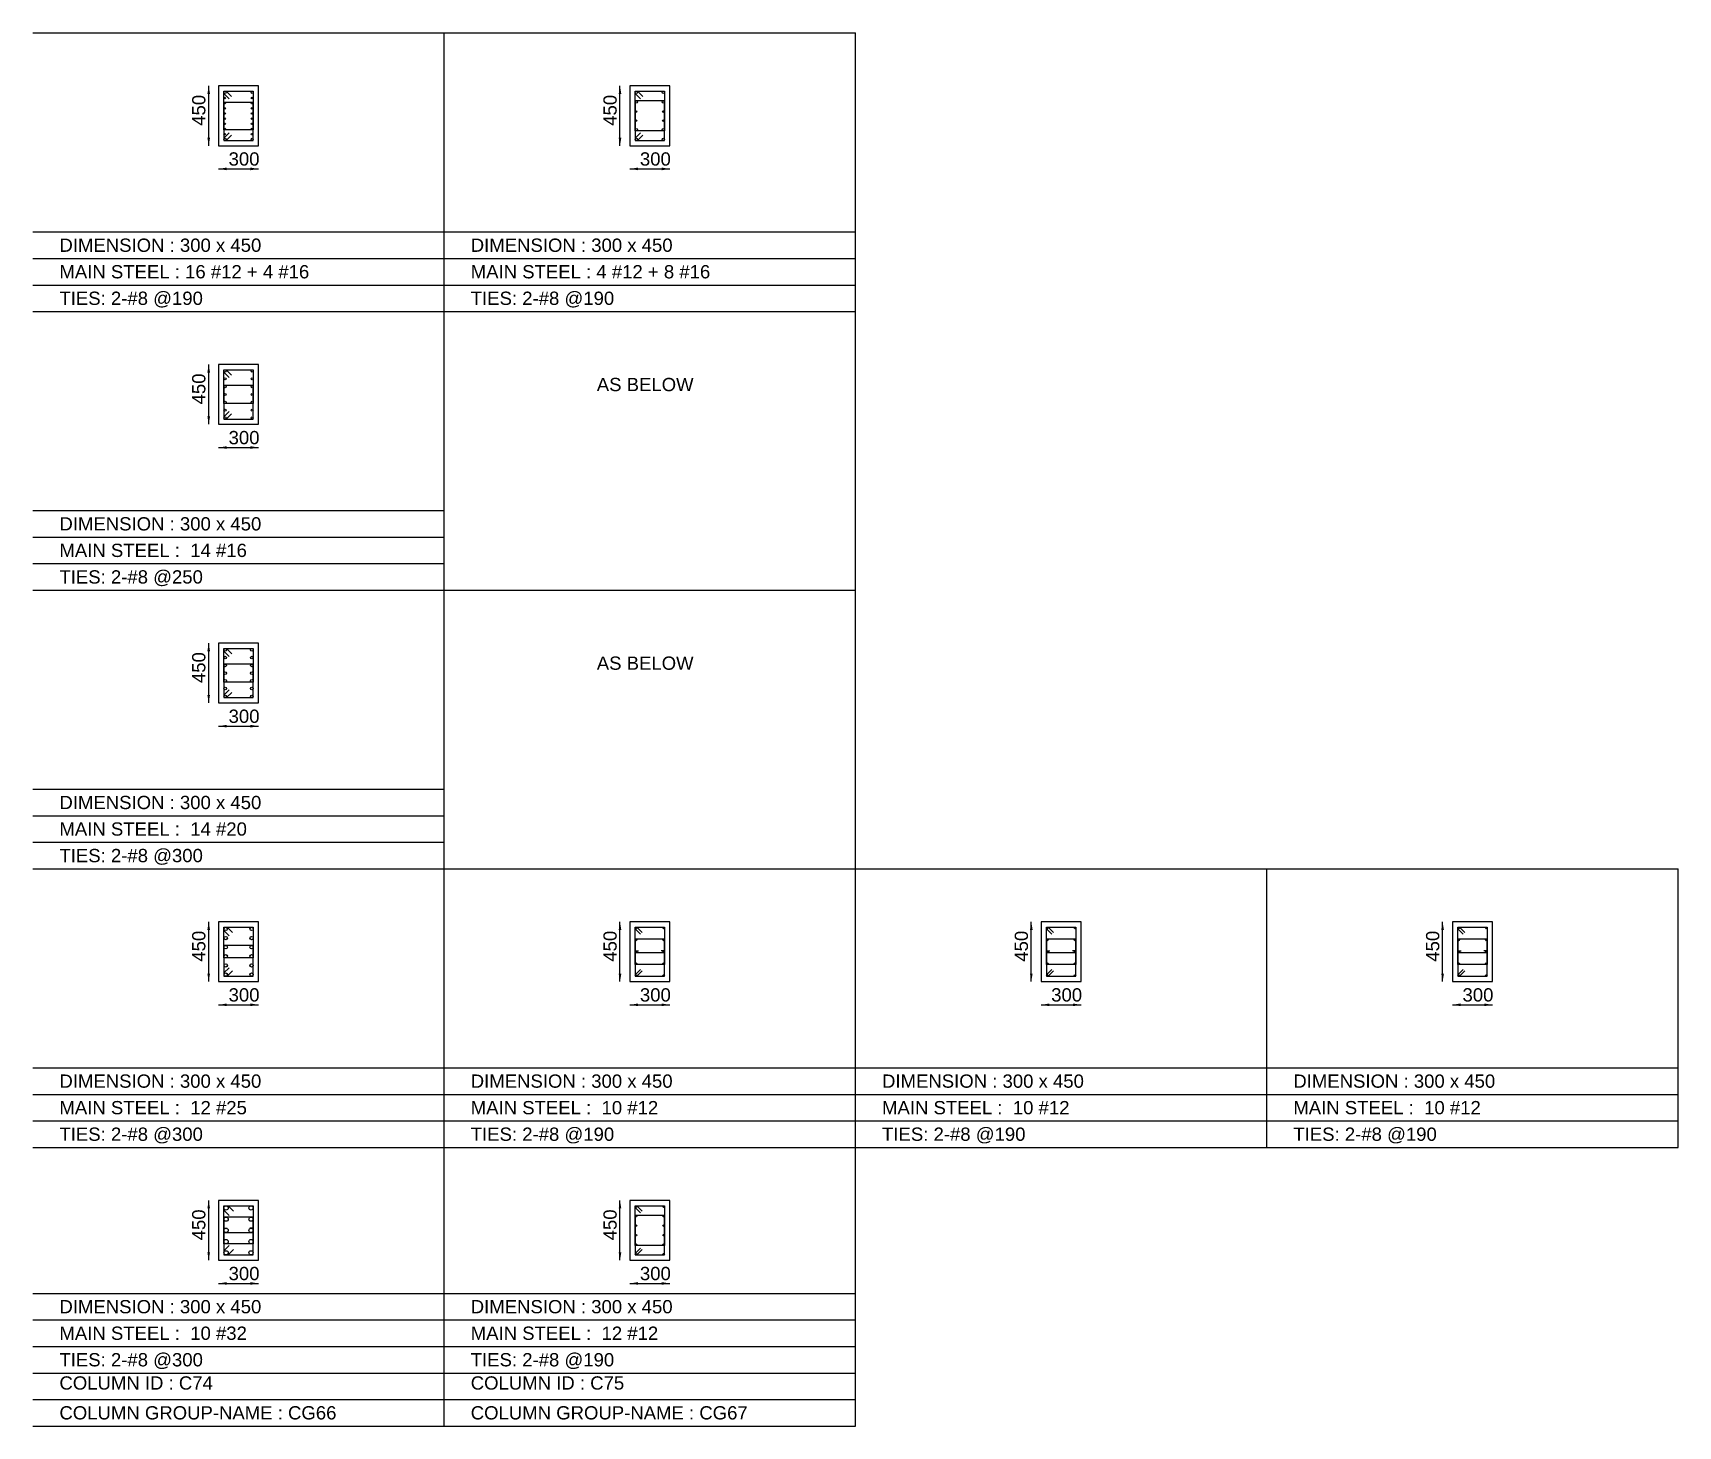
# Model space of a CAD drawing. Extents: x 28 to 264, y -211 to 74.
# Drawn here: x 232.88 to 245.28, y 62.88 to 73.38 of the extents above; entities that cross this region are included whole.
import ezdxf

# ---------------------------------------------------------------- set-up
doc = ezdxf.new("R2010")
doc.units = 0
for name, color, linetype in [('Border', 7, 'CONTINUOUS'), ('Column_Group_Name', 3, 'CONTINUOUS'), ('Column_ID', 4, 'CONTINUOUS'), ('ColumnBars', 1, 'CONTINUOUS'), ('ColumnBars1', 1, 'CONTINUOUS'), ('ColumnCrossSection', 7, 'CONTINUOUS'), ('Dim_All', 7, 'CONTINUOUS'), ('Dimensions', 7, 'CONTINUOUS'), ('Links', 2, 'CONTINUOUS'), ('MainSteel', 1, 'CONTINUOUS'), ('Text_AsBelow', 7, 'CONTINUOUS')]:
    doc.layers.add(name, color=color, linetype=linetype)
doc.styles.add('STRUDS_Arial', font='ARIAL.TTF', dxfattribs={"height": 0.04})

msp = doc.modelspace()

# ---------------------------------------------------------------- texts
at = {"layer": 'Column_Group_Name', "style": 'STRUDS_Arial'}
for s, p in [('COLUMN GROUP-NAME : CG66', (233.078, 62.93)), ('COLUMN GROUP-NAME : CG67', (236.178, 62.93))]:
    msp.add_text(s, height=0.1, dxfattribs=at).set_placement(p)
at = {"layer": 'Column_ID', "style": 'STRUDS_Arial'}
for s, p in [('COLUMN ID : C74', (233.078, 63.155)), ('COLUMN ID : C75', (236.178, 63.155))]:
    msp.add_text(s, height=0.1, dxfattribs=at).set_placement(p)
at = {"layer": 'Dimensions', "style": 'STRUDS_Arial'}
for p in [(234.178, 72.68), (237.278, 72.68), (234.178, 70.58), (234.178, 68.48), (234.178, 66.38), (237.278, 66.38), (240.378, 66.38), (243.478, 66.38), (234.178, 64.28), (237.278, 64.28)]:
    msp.add_text('450', height=0.1, rotation=90, dxfattribs=at).set_placement(p)
for s, p in [('300', (234.353, 72.38)), ('300', (237.453, 72.38)), ('DIMENSION : 300 x 450', (233.078, 71.73)), ('DIMENSION : 300 x 450', (236.178, 71.73)), ('300', (234.353, 70.28)), ('DIMENSION : 300 x 450', (233.078, 69.63)), ('300', (234.353, 68.18)), ('DIMENSION : 300 x 450', (233.078, 67.53)), ('300', (234.353, 66.08)), ('300', (237.453, 66.08)), ('300', (240.553, 66.08)), ('300', (243.653, 66.08)), ('DIMENSION : 300 x 450', (233.078, 65.43)), ('DIMENSION : 300 x 450', (236.178, 65.43)), ('DIMENSION : 300 x 450', (239.278, 65.43)), ('DIMENSION : 300 x 450', (242.378, 65.43)), ('300', (234.353, 63.98)), ('300', (237.453, 63.98)), ('DIMENSION : 300 x 450', (233.078, 63.73)), ('DIMENSION : 300 x 450', (236.178, 63.73))]:
    msp.add_text(s, height=0.1, dxfattribs=at).set_placement(p)
at = {"layer": 'Links', "style": 'STRUDS_Arial'}
for s, p in [('TIES: 2-#8 @190', (233.078, 71.33)), ('TIES: 2-#8 @190', (236.178, 71.33)), ('TIES: 2-#8 @250', (233.078, 69.23)), ('TIES: 2-#8 @300', (233.078, 67.13)), ('TIES: 2-#8 @300', (233.078, 65.03)), ('TIES: 2-#8 @190', (236.178, 65.03)), ('TIES: 2-#8 @190', (239.278, 65.03)), ('TIES: 2-#8 @190', (242.378, 65.03)), ('TIES: 2-#8 @300', (233.078, 63.33)), ('TIES: 2-#8 @190', (236.178, 63.33))]:
    msp.add_text(s, height=0.1, dxfattribs=at).set_placement(p)
at = {"layer": 'MainSteel', "style": 'STRUDS_Arial'}
for s, p in [('MAIN STEEL : 16 #12 + 4 #16 ', (233.078, 71.53)), ('MAIN STEEL : 4 #12 + 8 #16 ', (236.178, 71.53)), ('MAIN STEEL :  14 #16', (233.078, 69.43)), ('MAIN STEEL :  14 #20', (233.078, 67.33)), ('MAIN STEEL :  12 #25', (233.078, 65.23)), ('MAIN STEEL :  10 #12', (236.178, 65.23)), ('MAIN STEEL :  10 #12', (239.278, 65.23)), ('MAIN STEEL :  10 #12', (242.378, 65.23)), ('MAIN STEEL :  10 #32', (233.078, 63.53)), ('MAIN STEEL :  12 #12', (236.178, 63.53))]:
    msp.add_text(s, height=0.1, dxfattribs=at).set_placement(p)
at = {"layer": 'Text_AsBelow', "style": 'STRUDS_Arial'}
for p in [(237.128, 70.68), (237.128, 68.58)]:
    msp.add_text('AS BELOW', height=0.1, dxfattribs=at).set_placement(p)

# ---------------------------------------------------------------- linework, layer by layer
at = {"layer": 'Border'}
for p, q in [((232.878, 73.38), (235.978, 73.38)), ((235.978, 71.28), (235.978, 73.38)), ((235.978, 71.28), (235.978, 73.38)), ((235.978, 73.38), (239.078, 73.38)), ((239.078, 71.28), (239.078, 73.38)), ((232.878, 71.88), (235.978, 71.88)), ((235.978, 71.88), (239.078, 71.88)), ((232.878, 71.68), (235.978, 71.68)), ((235.978, 71.68), (239.078, 71.68)), ((232.878, 71.48), (235.978, 71.48)), ((235.978, 71.48), (239.078, 71.48)), ((232.878, 71.28), (235.978, 71.28)), ((232.878, 71.28), (235.978, 71.28)), ((235.978, 69.18), (235.978, 71.28)), ((235.978, 69.18), (235.978, 71.28)), ((235.978, 71.28), (239.078, 71.28)), ((235.978, 71.28), (239.078, 71.28)), ((239.078, 69.18), (239.078, 71.28)), ((232.878, 69.78), (235.978, 69.78)), ((232.878, 69.58), (235.978, 69.58)), ((232.878, 69.38), (235.978, 69.38)), ((232.878, 69.18), (235.978, 69.18)), ((232.878, 69.18), (235.978, 69.18)), ((235.978, 67.08), (235.978, 69.18)), ((235.978, 67.08), (235.978, 69.18)), ((235.978, 69.18), (239.078, 69.18)), ((239.078, 67.08), (239.078, 69.18)), ((232.878, 67.68), (235.978, 67.68)), ((232.878, 67.48), (235.978, 67.48)), ((232.878, 67.28), (235.978, 67.28)), ((232.878, 67.08), (235.978, 67.08)), ((232.878, 67.08), (235.978, 67.08)), ((235.978, 64.98), (235.978, 67.08)), ((235.978, 64.98), (235.978, 67.08)), ((235.978, 67.08), (239.078, 67.08)), ((239.078, 64.98), (239.078, 67.08)), ((239.078, 64.98), (239.078, 67.08)), ((239.078, 67.08), (242.178, 67.08)), ((242.178, 64.98), (242.178, 67.08)), ((242.178, 64.98), (242.178, 67.08)), ((242.178, 67.08), (245.278, 67.08)), ((245.278, 64.98), (245.278, 67.08)), ((245.278, 64.98), (245.278, 67.08)), ((232.878, 65.58), (235.978, 65.58)), ((235.978, 65.58), (239.078, 65.58)), ((239.078, 65.58), (242.178, 65.58)), ((242.178, 65.58), (245.278, 65.58)), ((232.878, 65.38), (235.978, 65.38)), ((235.978, 65.38), (239.078, 65.38)), ((239.078, 65.38), (242.178, 65.38)), ((242.178, 65.38), (245.278, 65.38)), ((232.878, 65.18), (235.978, 65.18)), ((235.978, 65.18), (239.078, 65.18)), ((239.078, 65.18), (242.178, 65.18)), ((242.178, 65.18), (245.278, 65.18)), ((232.878, 64.98), (235.978, 64.98)), ((232.878, 64.98), (235.978, 64.98)), ((235.978, 62.88), (235.978, 64.98)), ((235.978, 62.88), (235.978, 64.98)), ((235.978, 64.98), (239.078, 64.98)), ((235.978, 64.98), (239.078, 64.98)), ((239.078, 62.88), (239.078, 64.98)), ((239.078, 64.98), (242.178, 64.98)), ((242.178, 64.98), (245.278, 64.98)), ((232.878, 63.88), (235.978, 63.88)), ((235.978, 63.88), (239.078, 63.88)), ((232.878, 63.68), (235.978, 63.68)), ((235.978, 63.68), (239.078, 63.68)), ((232.878, 63.48), (235.978, 63.48)), ((235.978, 63.48), (239.078, 63.48)), ((232.878, 63.28), (235.978, 63.28)), ((235.978, 63.28), (239.078, 63.28)), ((232.878, 63.08), (235.978, 63.08)), ((235.978, 63.08), (239.078, 63.08)), ((232.878, 62.88), (235.978, 62.88)), ((235.978, 62.88), (239.078, 62.88))]:
    msp.add_line(p, q, dxfattribs=at)
at = {"layer": 'ColumnBars'}
for centre, radius in [((234.324, 72.8891), 0.006), ((234.324, 72.8502), 0.006), ((234.324, 72.8113), 0.006), ((234.53, 72.8891), 0.006), ((234.53, 72.8502), 0.006), ((234.53, 72.8113), 0.006), ((237.424, 72.7872), 0.006), ((237.63, 72.7872), 0.006), ((234.324, 72.7724), 0.006), ((234.324, 72.7336), 0.006), ((234.324, 72.6947), 0.006), ((234.53, 72.7724), 0.006), ((234.53, 72.7336), 0.006), ((234.53, 72.6947), 0.006), ((237.424, 72.7188), 0.006), ((237.63, 72.7188), 0.006), ((234.324, 72.6558), 0.006), ((234.324, 72.6169), 0.006), ((234.53, 72.6558), 0.006), ((234.53, 72.6169), 0.006), ((234.326, 70.832), 0.008), ((234.53, 70.832), 0.008), ((234.326, 70.773), 0.008), ((234.326, 70.714), 0.008), ((234.53, 70.773), 0.008), ((234.53, 70.714), 0.008), ((234.326, 70.655), 0.008), ((234.326, 70.596), 0.008), ((234.53, 70.655), 0.008), ((234.53, 70.596), 0.008), ((234.326, 70.537), 0.008), ((234.326, 70.478), 0.008), ((234.53, 70.537), 0.008), ((234.53, 70.478), 0.008), ((234.328, 68.73), 0.01), ((234.528, 68.73), 0.01), ((234.328, 68.6717), 0.01), ((234.328, 68.6133), 0.01), ((234.528, 68.6717), 0.01), ((234.528, 68.6133), 0.01), ((234.328, 68.555), 0.01), ((234.328, 68.4967), 0.01), ((234.328, 68.4383), 0.01), ((234.528, 68.555), 0.01), ((234.528, 68.4967), 0.01), ((234.528, 68.4383), 0.01), ((234.328, 68.38), 0.01), ((234.528, 68.38), 0.01), ((234.331, 66.6275), 0.0125), ((234.526, 66.6275), 0.0125), ((237.424, 66.634), 0.006), ((237.632, 66.634), 0.006), ((240.524, 66.634), 0.006), ((240.732, 66.634), 0.006), ((243.624, 66.634), 0.006), ((243.832, 66.634), 0.006), ((234.331, 66.5585), 0.0125), ((234.331, 66.4895), 0.0125), ((234.526, 66.5585), 0.0125), ((234.526, 66.4895), 0.0125), ((237.424, 66.5445), 0.006), ((237.632, 66.5445), 0.006), ((240.524, 66.5445), 0.006), ((240.732, 66.5445), 0.006), ((243.624, 66.5445), 0.006), ((243.832, 66.5445), 0.006), ((234.331, 66.4205), 0.0125), ((234.331, 66.3515), 0.0125), ((234.526, 66.4205), 0.0125), ((234.526, 66.3515), 0.0125), ((237.424, 66.455), 0.006), ((237.424, 66.3655), 0.006), ((237.632, 66.455), 0.006), ((237.632, 66.3655), 0.006), ((240.524, 66.455), 0.006), ((240.524, 66.3655), 0.006), ((240.732, 66.455), 0.006), ((240.732, 66.3655), 0.006), ((243.624, 66.455), 0.006), ((243.624, 66.3655), 0.006), ((243.832, 66.455), 0.006), ((243.832, 66.3655), 0.006), ((234.331, 66.2825), 0.0125), ((234.526, 66.2825), 0.0125), ((237.424, 66.276), 0.006), ((237.632, 66.276), 0.006), ((240.524, 66.276), 0.006), ((240.732, 66.276), 0.006), ((243.624, 66.276), 0.006), ((243.832, 66.276), 0.006), ((234.334, 64.524), 0.016), ((234.522, 64.524), 0.016), ((237.424, 64.534), 0.006), ((237.632, 64.534), 0.006), ((234.334, 64.4395), 0.016), ((234.334, 64.355), 0.016), ((234.522, 64.4395), 0.016), ((234.522, 64.355), 0.016), ((237.424, 64.4624), 0.006), ((237.424, 64.3908), 0.006), ((237.632, 64.4624), 0.006), ((237.632, 64.3908), 0.006), ((234.334, 64.2705), 0.016), ((234.522, 64.2705), 0.016), ((237.424, 64.3192), 0.006), ((237.424, 64.2476), 0.006), ((237.632, 64.3192), 0.006), ((237.632, 64.2476), 0.006), ((234.334, 64.186), 0.016), ((234.522, 64.186), 0.016), ((237.424, 64.176), 0.006), ((237.632, 64.176), 0.006)]:
    msp.add_circle(centre, radius, dxfattribs=at)
at = {"layer": 'ColumnBars1'}
for centre in [(234.326, 72.932), (234.53, 72.932), (237.426, 72.932), (237.63, 72.932), (237.426, 72.8596), (237.63, 72.8596), (234.326, 72.578), (234.53, 72.578), (237.426, 72.6504), (237.426, 72.578), (237.63, 72.6504), (237.63, 72.578)]:
    msp.add_circle(centre, 0.008, dxfattribs=at)
at = {"layer": 'ColumnCrossSection'}
for p, q in [((234.578, 72.98), (234.278, 72.98)), ((234.278, 72.98), (234.278, 72.53)), ((234.578, 72.53), (234.578, 72.98)), ((237.678, 72.98), (237.378, 72.98)), ((237.378, 72.98), (237.378, 72.53)), ((237.678, 72.53), (237.678, 72.98)), ((234.278, 72.53), (234.578, 72.53)), ((237.378, 72.53), (237.678, 72.53)), ((234.578, 70.88), (234.278, 70.88)), ((234.278, 70.88), (234.278, 70.43)), ((234.578, 70.43), (234.578, 70.88)), ((234.278, 70.43), (234.578, 70.43)), ((234.578, 68.78), (234.278, 68.78)), ((234.278, 68.78), (234.278, 68.33)), ((234.578, 68.33), (234.578, 68.78)), ((234.278, 68.33), (234.578, 68.33)), ((234.578, 66.68), (234.278, 66.68)), ((234.278, 66.68), (234.278, 66.23)), ((234.578, 66.23), (234.578, 66.68)), ((237.678, 66.68), (237.378, 66.68)), ((237.378, 66.68), (237.378, 66.23)), ((237.678, 66.23), (237.678, 66.68)), ((240.778, 66.68), (240.478, 66.68)), ((240.478, 66.68), (240.478, 66.23)), ((240.778, 66.23), (240.778, 66.68)), ((243.878, 66.68), (243.578, 66.68)), ((243.578, 66.68), (243.578, 66.23)), ((243.878, 66.23), (243.878, 66.68)), ((234.278, 66.23), (234.578, 66.23)), ((237.378, 66.23), (237.678, 66.23)), ((240.478, 66.23), (240.778, 66.23)), ((243.578, 66.23), (243.878, 66.23)), ((234.578, 64.58), (234.278, 64.58)), ((234.278, 64.58), (234.278, 64.13)), ((234.578, 64.13), (234.578, 64.58)), ((237.678, 64.58), (237.378, 64.58)), ((237.378, 64.58), (237.378, 64.13)), ((237.678, 64.13), (237.678, 64.58)), ((234.278, 64.13), (234.578, 64.13)), ((237.378, 64.13), (237.678, 64.13))]:
    msp.add_line(p, q, dxfattribs=at)
at = {"layer": 'Dim_All'}
for p, q in [((234.203, 72.53), (234.203, 72.98)), ((237.303, 72.53), (237.303, 72.98)), ((234.278, 72.355), (234.578, 72.355)), ((237.378, 72.355), (237.678, 72.355)), ((234.203, 70.43), (234.203, 70.88)), ((234.278, 70.255), (234.578, 70.255)), ((234.203, 68.33), (234.203, 68.78)), ((234.278, 68.155), (234.578, 68.155)), ((234.203, 66.23), (234.203, 66.68)), ((237.303, 66.23), (237.303, 66.68)), ((240.403, 66.23), (240.403, 66.68)), ((243.503, 66.23), (243.503, 66.68)), ((234.278, 66.055), (234.578, 66.055)), ((237.378, 66.055), (237.678, 66.055)), ((240.478, 66.055), (240.778, 66.055)), ((243.578, 66.055), (243.878, 66.055)), ((234.203, 64.13), (234.203, 64.58)), ((237.303, 64.13), (237.303, 64.58)), ((234.278, 63.955), (234.578, 63.955)), ((237.378, 63.955), (237.678, 63.955))]:
    msp.add_line(p, q, dxfattribs=at)
at = {"layer": 'dim_all'}
for points in [[(234.203, 72.98), (234.193, 72.92), (234.203, 72.98), (234.213, 72.92)], [(237.303, 72.98), (237.293, 72.92), (237.303, 72.98), (237.313, 72.92)], [(234.203, 72.53), (234.193, 72.59), (234.203, 72.53), (234.213, 72.59)], [(237.303, 72.53), (237.293, 72.59), (237.303, 72.53), (237.313, 72.59)], [(234.278, 72.355), (234.338, 72.365), (234.278, 72.355), (234.338, 72.345)], [(234.578, 72.355), (234.518, 72.365), (234.578, 72.355), (234.518, 72.345)], [(237.378, 72.355), (237.438, 72.365), (237.378, 72.355), (237.438, 72.345)], [(237.678, 72.355), (237.618, 72.365), (237.678, 72.355), (237.618, 72.345)], [(234.203, 70.88), (234.193, 70.82), (234.203, 70.88), (234.213, 70.82)], [(234.203, 70.43), (234.193, 70.49), (234.203, 70.43), (234.213, 70.49)], [(234.278, 70.255), (234.338, 70.265), (234.278, 70.255), (234.338, 70.245)], [(234.578, 70.255), (234.518, 70.265), (234.578, 70.255), (234.518, 70.245)], [(234.203, 68.78), (234.193, 68.72), (234.203, 68.78), (234.213, 68.72)], [(234.203, 68.33), (234.193, 68.39), (234.203, 68.33), (234.213, 68.39)], [(234.278, 68.155), (234.338, 68.165), (234.278, 68.155), (234.338, 68.145)], [(234.578, 68.155), (234.518, 68.165), (234.578, 68.155), (234.518, 68.145)], [(234.203, 66.68), (234.193, 66.62), (234.203, 66.68), (234.213, 66.62)], [(237.303, 66.68), (237.293, 66.62), (237.303, 66.68), (237.313, 66.62)], [(240.403, 66.68), (240.393, 66.62), (240.403, 66.68), (240.413, 66.62)], [(243.503, 66.68), (243.493, 66.62), (243.503, 66.68), (243.513, 66.62)], [(234.203, 66.23), (234.193, 66.29), (234.203, 66.23), (234.213, 66.29)], [(237.303, 66.23), (237.293, 66.29), (237.303, 66.23), (237.313, 66.29)], [(240.403, 66.23), (240.393, 66.29), (240.403, 66.23), (240.413, 66.29)], [(243.503, 66.23), (243.493, 66.29), (243.503, 66.23), (243.513, 66.29)], [(234.278, 66.055), (234.338, 66.065), (234.278, 66.055), (234.338, 66.045)], [(234.578, 66.055), (234.518, 66.065), (234.578, 66.055), (234.518, 66.045)], [(237.378, 66.055), (237.438, 66.065), (237.378, 66.055), (237.438, 66.045)], [(237.678, 66.055), (237.618, 66.065), (237.678, 66.055), (237.618, 66.045)], [(240.478, 66.055), (240.538, 66.065), (240.478, 66.055), (240.538, 66.045)], [(240.778, 66.055), (240.718, 66.065), (240.778, 66.055), (240.718, 66.045)], [(243.578, 66.055), (243.638, 66.065), (243.578, 66.055), (243.638, 66.045)], [(243.878, 66.055), (243.818, 66.065), (243.878, 66.055), (243.818, 66.045)], [(234.203, 64.58), (234.193, 64.52), (234.203, 64.58), (234.213, 64.52)], [(237.303, 64.58), (237.293, 64.52), (237.303, 64.58), (237.313, 64.52)], [(234.203, 64.13), (234.193, 64.19), (234.203, 64.13), (234.213, 64.19)], [(237.303, 64.13), (237.293, 64.19), (237.303, 64.13), (237.313, 64.19)], [(234.278, 63.955), (234.338, 63.965), (234.278, 63.955), (234.338, 63.945)], [(234.578, 63.955), (234.518, 63.965), (234.578, 63.955), (234.518, 63.945)], [(237.378, 63.955), (237.438, 63.965), (237.378, 63.955), (237.438, 63.945)], [(237.678, 63.955), (237.618, 63.965), (237.678, 63.955), (237.618, 63.945)]]:
    msp.add_solid(points, dxfattribs=at)
at = {"layer": 'Links'}
for p, q in [((234.318, 72.94), (234.538, 72.94)), ((234.318, 72.6498), (234.318, 72.94)), ((234.318, 72.924), (234.358, 72.884)), ((234.334, 72.94), (234.374, 72.9)), ((234.538, 72.94), (234.538, 72.6498)), ((237.418, 72.94), (237.638, 72.94)), ((237.418, 72.6424), (237.418, 72.94)), ((237.418, 72.924), (237.458, 72.884)), ((237.434, 72.94), (237.474, 72.9)), ((237.638, 72.94), (237.638, 72.6424)), ((234.538, 72.8562), (234.318, 72.8562)), ((234.318, 72.8562), (234.318, 72.57)), ((234.538, 72.57), (234.538, 72.8562)), ((237.638, 72.8676), (237.418, 72.8676)), ((237.418, 72.8676), (237.418, 72.57)), ((237.638, 72.57), (237.638, 72.8676)), ((234.538, 72.6498), (234.318, 72.6498)), ((234.318, 72.586), (234.358, 72.626)), ((234.318, 72.57), (234.538, 72.57)), ((234.334, 72.57), (234.374, 72.61)), ((237.638, 72.6424), (237.418, 72.6424)), ((237.418, 72.586), (237.458, 72.626)), ((237.418, 72.57), (237.638, 72.57)), ((237.434, 72.57), (237.474, 72.61)), ((234.318, 70.84), (234.538, 70.84)), ((234.318, 70.588), (234.318, 70.84)), ((234.318, 70.824), (234.358, 70.784)), ((234.334, 70.84), (234.374, 70.8)), ((234.538, 70.84), (234.538, 70.588)), ((234.538, 70.722), (234.318, 70.722)), ((234.318, 70.722), (234.318, 70.47)), ((234.538, 70.47), (234.538, 70.722)), ((234.538, 70.588), (234.318, 70.588)), ((234.318, 70.486), (234.358, 70.526)), ((234.318, 70.47), (234.538, 70.47)), ((234.334, 70.47), (234.374, 70.51)), ((234.318, 68.74), (234.538, 68.74)), ((234.318, 68.4867), (234.318, 68.74)), ((234.318, 68.72), (234.358, 68.68)), ((234.338, 68.74), (234.378, 68.7)), ((234.538, 68.74), (234.538, 68.4867)), ((234.538, 68.6233), (234.318, 68.6233)), ((234.318, 68.6233), (234.318, 68.37)), ((234.538, 68.37), (234.538, 68.6233)), ((234.538, 68.4867), (234.318, 68.4867)), ((234.318, 68.39), (234.358, 68.43)), ((234.318, 68.37), (234.538, 68.37)), ((234.338, 68.37), (234.378, 68.41)), ((234.318, 66.64), (234.538, 66.64)), ((234.318, 66.408), (234.318, 66.64)), ((234.318, 66.615), (234.358, 66.575)), ((234.343, 66.64), (234.383, 66.6)), ((234.538, 66.64), (234.538, 66.408)), ((237.418, 66.64), (237.638, 66.64)), ((237.418, 66.3595), (237.418, 66.64)), ((237.418, 66.628), (237.458, 66.588)), ((237.43, 66.64), (237.47, 66.6)), ((237.638, 66.64), (237.638, 66.3595)), ((240.518, 66.64), (240.738, 66.64)), ((240.518, 66.3595), (240.518, 66.64)), ((240.518, 66.628), (240.558, 66.588)), ((240.53, 66.64), (240.57, 66.6)), ((240.738, 66.64), (240.738, 66.3595)), ((243.618, 66.64), (243.838, 66.64)), ((243.618, 66.3595), (243.618, 66.64)), ((243.618, 66.628), (243.658, 66.588)), ((243.63, 66.64), (243.67, 66.6)), ((243.838, 66.64), (243.838, 66.3595)), ((234.538, 66.502), (234.318, 66.502)), ((234.318, 66.502), (234.318, 66.27)), ((234.538, 66.27), (234.538, 66.502)), ((237.638, 66.5505), (237.418, 66.5505)), ((237.418, 66.5505), (237.418, 66.27)), ((237.638, 66.27), (237.638, 66.5505)), ((240.738, 66.5505), (240.518, 66.5505)), ((240.518, 66.5505), (240.518, 66.27)), ((240.738, 66.27), (240.738, 66.5505)), ((243.838, 66.5505), (243.618, 66.5505)), ((243.618, 66.5505), (243.618, 66.27)), ((243.838, 66.27), (243.838, 66.5505)), ((234.538, 66.408), (234.318, 66.408)), ((237.418, 66.461), (237.443, 66.461)), ((237.418, 66.449), (237.638, 66.449)), ((237.638, 66.3595), (237.418, 66.3595)), ((237.638, 66.461), (237.613, 66.461)), ((240.518, 66.461), (240.543, 66.461)), ((240.518, 66.449), (240.738, 66.449)), ((240.738, 66.3595), (240.518, 66.3595)), ((240.738, 66.461), (240.713, 66.461)), ((243.618, 66.461), (243.643, 66.461)), ((243.618, 66.449), (243.838, 66.449)), ((243.838, 66.3595), (243.618, 66.3595)), ((243.838, 66.461), (243.813, 66.461)), ((234.318, 66.295), (234.358, 66.335)), ((234.318, 66.27), (234.538, 66.27)), ((234.343, 66.27), (234.383, 66.31)), ((237.418, 66.282), (237.458, 66.322)), ((237.418, 66.27), (237.638, 66.27)), ((237.43, 66.27), (237.47, 66.31)), ((240.518, 66.282), (240.558, 66.322)), ((240.518, 66.27), (240.738, 66.27)), ((240.53, 66.27), (240.57, 66.31)), ((243.618, 66.282), (243.658, 66.322)), ((243.618, 66.27), (243.838, 66.27)), ((243.63, 66.27), (243.67, 66.31)), ((234.318, 64.54), (234.538, 64.54)), ((234.318, 64.2545), (234.318, 64.54)), ((234.318, 64.508), (234.358, 64.468)), ((234.35, 64.54), (234.39, 64.5)), ((234.538, 64.54), (234.538, 64.2545)), ((237.418, 64.54), (237.638, 64.54)), ((237.418, 64.2416), (237.418, 64.54)), ((237.418, 64.528), (237.458, 64.488)), ((237.43, 64.54), (237.47, 64.5)), ((237.638, 64.54), (237.638, 64.2416)), ((234.538, 64.4555), (234.318, 64.4555)), ((234.318, 64.4555), (234.318, 64.17)), ((234.318, 64.371), (234.343, 64.371)), ((234.538, 64.371), (234.513, 64.371)), ((234.538, 64.17), (234.538, 64.4555)), ((237.638, 64.4684), (237.418, 64.4684)), ((237.418, 64.4684), (237.418, 64.17)), ((237.638, 64.17), (237.638, 64.4684)), ((234.318, 64.339), (234.538, 64.339)), ((234.538, 64.2545), (234.318, 64.2545)), ((234.318, 64.202), (234.358, 64.242)), ((237.638, 64.2416), (237.418, 64.2416)), ((234.318, 64.17), (234.538, 64.17)), ((234.35, 64.17), (234.39, 64.21)), ((237.418, 64.182), (237.458, 64.222)), ((237.418, 64.17), (237.638, 64.17)), ((237.43, 64.17), (237.47, 64.21))]:
    msp.add_line(p, q, dxfattribs=at)

msp.set_redraw_order([(e.dxf.handle, doc.entitydb.next_handle()) for e in msp.query("TEXT MTEXT ATTDEF DIMENSION ARC_DIMENSION")])  # texts and dimensions are drawn at this point

doc.saveas('drawing.dxf')
